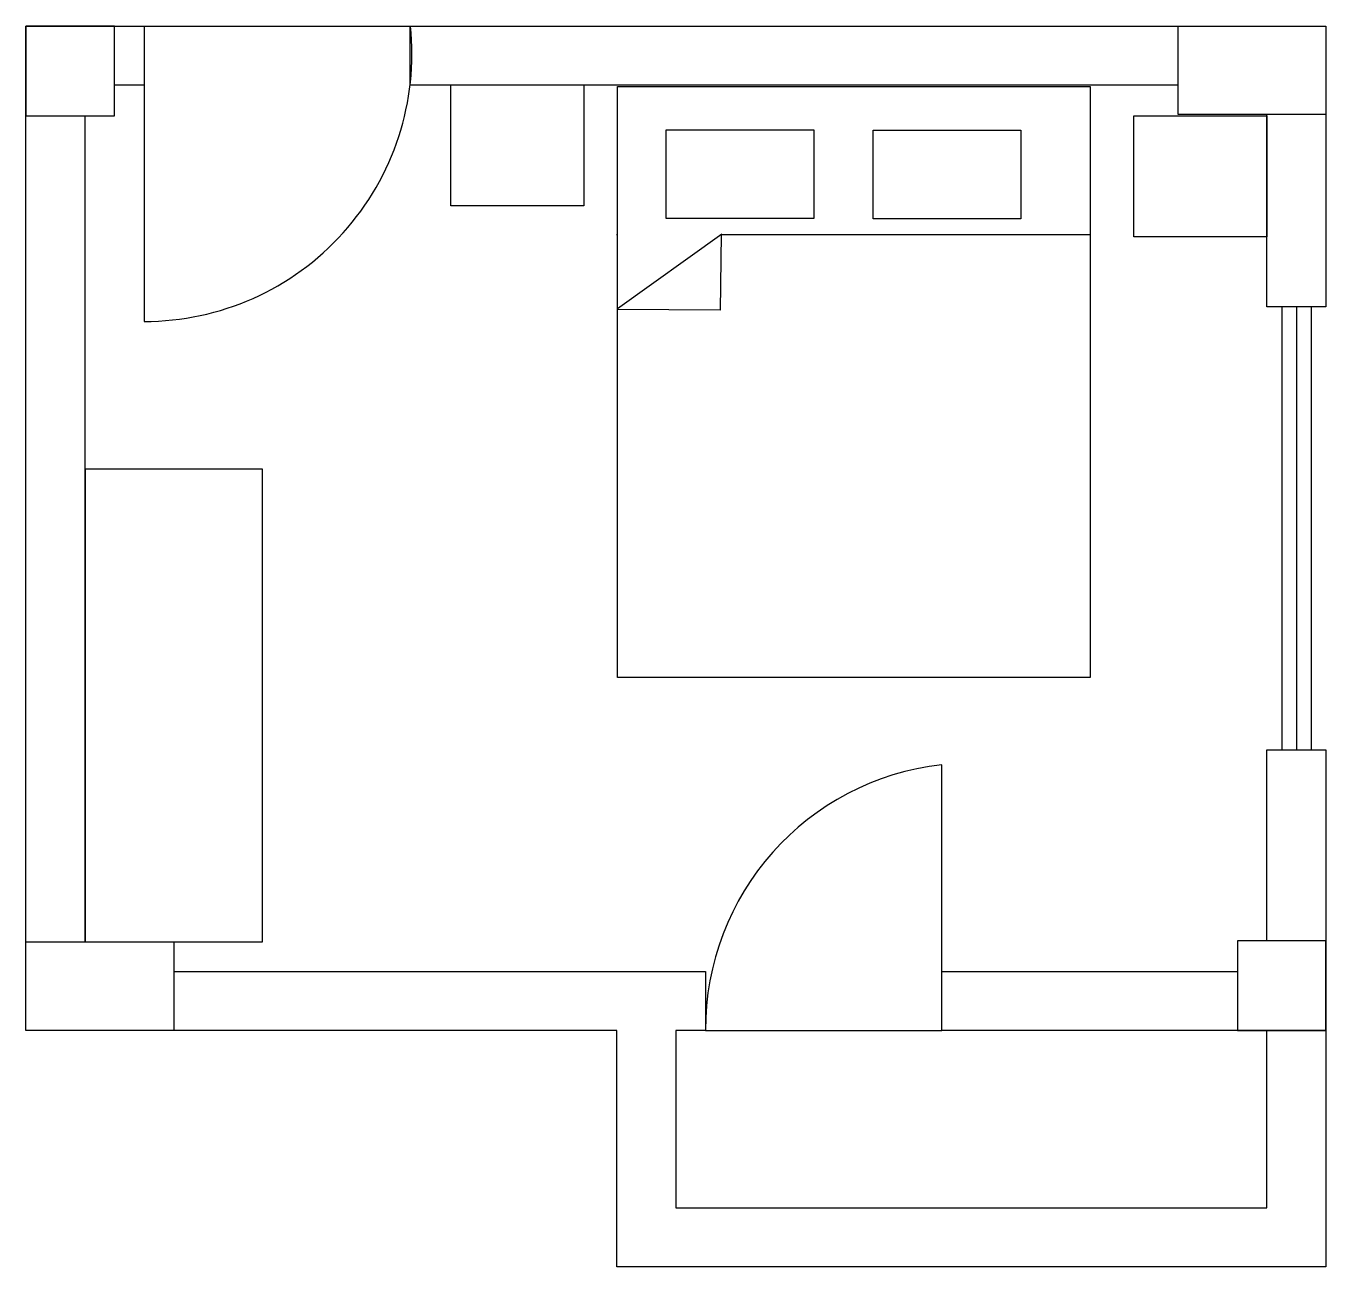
# Model space of a CAD drawing. Header units: millimetres. Extents: x 1751 to 4239, y 1841 to 2290.
# Drawn here: x 3051.6 to 3491.6, y 1842.9 to 2262.9 of the extents above; entities that cross this region are included whole.
import ezdxf

# ---------------------------------------------------------------- set-up
doc = ezdxf.new("R2010")
doc.units = ezdxf.units.MM
for name, color, linetype in [('kapı pencere', 170, 'Continuous'), ('kolon', 10, 'Continuous'), ('Layer1', 50, 'Continuous'), ('teşrif', 220, 'Continuous')]:
    doc.layers.add(name, color=color, linetype=linetype)

# ---------------------------------------------------------------- blocks, each defined once
blk = doc.blocks.new('DOLAP')
at = {"layer": 'teşrif'}
blk.add_lwpolyline([(3600.05, 2099.72), (3660.05, 2099.72), (3660.05, 2259.72), (3600.05, 2259.72), (3600.05, 2099.72)], dxfattribs=at)
blk = doc.blocks.new('YATAK')
at = {"layer": 'teşrif'}
for p, q in [((3600.51, 2150.08), (3600.86, 2150.08)), ((3600.86, 2125.05), (3636.19, 2150.32)), ((3635.98, 2150.1), (3635.63, 2124.51)), ((3635.84, 2150.08), (3760.8, 2150.08)), ((3635.63, 2124.51), (3600.86, 2124.77))]:
    blk.add_line(p, q, dxfattribs=at)
for points in [[(3600.86, 2200.17), (3760.86, 2200.17), (3760.86, 2000.17), (3600.86, 2000.17), (3600.86, 2200.17)], [(3617.35, 2155.51), (3617.35, 2185.51), (3667.35, 2185.51), (3667.35, 2155.51), (3617.35, 2155.51)], [(3687.41, 2155.44), (3687.41, 2185.44), (3737.41, 2185.44), (3737.41, 2155.44), (3687.41, 2155.44)]]:
    blk.add_lwpolyline(points, dxfattribs=at)
blk = doc.blocks.new('KOMODİN')
at = {"layer": 'teşrif'}
blk.add_lwpolyline([(3578.62, 2249.66), (3623.62, 2249.66), (3623.62, 2208.74), (3578.62, 2208.74)], close=True, dxfattribs=at)

msp = doc.modelspace()

# ---------------------------------------------------------------- linework, layer by layer
at = {"layer": 'kapı pencere'}
for p, q in [((3091.631, 2262.899), (3091.631, 2162.899)), ((3091.631, 2262.899), (3181.631, 2262.899)), ((3476.631, 2167.899), (3476.631, 2017.899)), ((3481.631, 2167.899), (3481.631, 2017.899)), ((3486.631, 2167.899), (3486.631, 2017.899)), ((3361.631, 1922.899), (3361.631, 2012.899)), ((3281.631, 1922.899), (3361.631, 1922.899))]:
    msp.add_line(p, q, dxfattribs=at)
for centre, radius, start, end in [((3091.631, 2253.524), 90.625, 270, 5.93777), ((3371.631, 1923.455), 90.002, 96.37925, 180.35367)]:
    msp.add_arc(centre, radius, start, end, dxfattribs=at)
at = {"layer": 'kolon'}
for points in [[(3051.631, 2232.493), (3081.631, 2232.493), (3081.631, 2262.899), (3051.631, 2262.899)], [(3461.631, 1922.899), (3491.631, 1922.899), (3491.631, 1953.306), (3461.631, 1953.306)]]:
    msp.add_lwpolyline(points, close=True, dxfattribs=at)
for points in [[(3491.631, 2262.899), (3491.631, 2232.899), (3441.631, 2232.899), (3441.631, 2262.899), (3491.631, 2262.899)], [(3101.631, 1952.899), (3101.631, 1922.899), (3051.631, 1922.899), (3051.631, 1952.899), (3101.631, 1952.899)]]:
    msp.add_lwpolyline(points, dxfattribs=at)
at = {"layer": 'Layer1'}
for points in [[(3491.631, 1942.899), (3491.631, 1842.899), (3251.631, 1842.899), (3251.631, 1922.899), (3051.631, 1922.899), (3051.631, 2262.899), (3091.631, 2262.899), (3091.631, 2242.899), (3081.631, 2242.899)], [(3441.631, 2242.899), (3181.631, 2242.899), (3181.631, 2262.899), (3491.631, 2262.899), (3491.631, 2167.899), (3471.631, 2167.899), (3471.631, 2232.899)], [(3071.631, 1952.899), (3071.631, 2232.493)], [(3471.631, 1953.306), (3471.631, 2017.899), (3491.631, 2017.899), (3491.631, 1922.899), (3361.631, 1922.899), (3361.631, 1942.899), (3461.631, 1942.899)], [(3101.631, 1942.899), (3281.631, 1942.899), (3281.631, 1922.899), (3271.631, 1922.899), (3271.631, 1862.899), (3471.631, 1862.899), (3471.631, 1922.899)]]:
    msp.add_lwpolyline(points, dxfattribs=at)

# ---------------------------------------------------------------- block references
at = {"layer": 'teşrif'}
for name, p in [('KOMODİN', (-383.211, -6.717)), ('YATAK', (-349.037, 42.212)), ('KOMODİN', (-151.987, -17.171)), ('DOLAP', (-528.414, -146.818))]:
    msp.add_blockref(name, p, dxfattribs=at)

doc.saveas('drawing.dxf')
